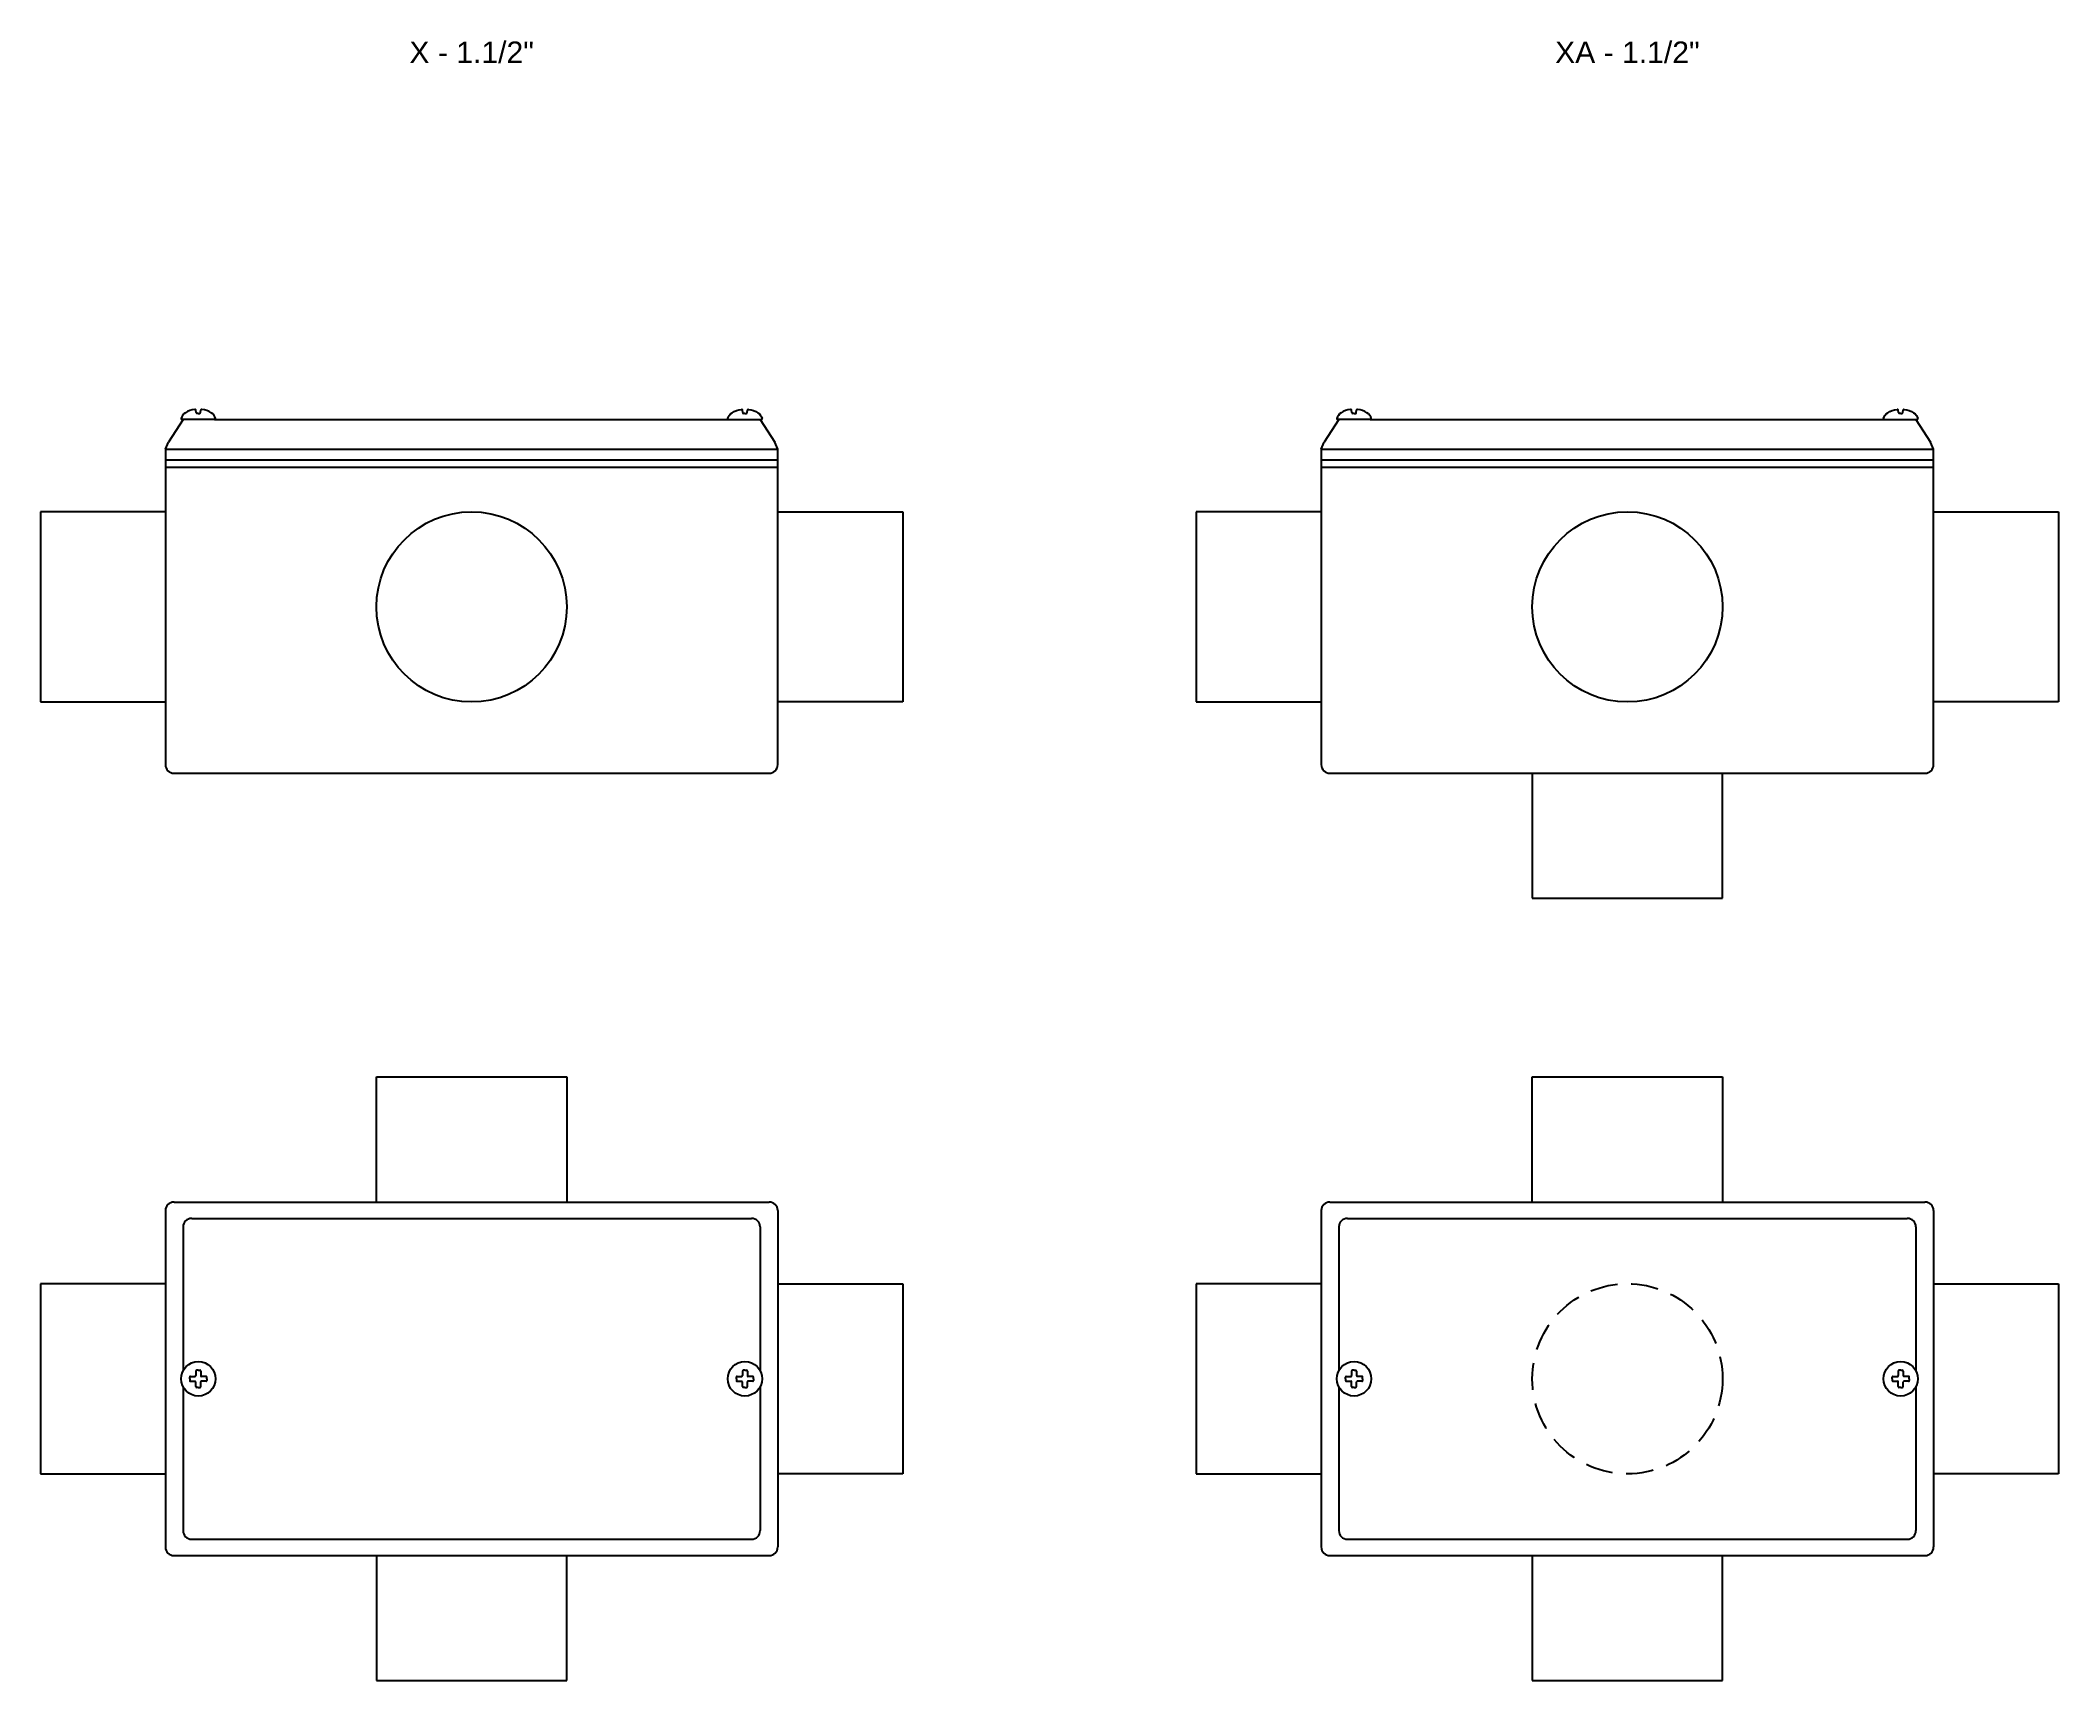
# Model space of a CAD drawing. Header units: millimetres. Extents: x -1637 to 3313, y 823 to 4086.
# Drawn here: x 2828.2 to 3296.2, y 1364.2 to 1744.6 of the extents above; entities that cross this region are included whole.
import ezdxf
from ezdxf.enums import TextEntityAlignment as Align

# ---------------------------------------------------------------- set-up
doc = ezdxf.new("R2010")
doc.units = ezdxf.units.MM
doc.linetypes.add('HIDDEN', pattern=[9.525, 6.35, -3.175])
doc.layers.add('CONDULETE', color=8, linetype='Continuous')
doc.layers.add('FURO VASADO', color=251, linetype='HIDDEN')
doc.styles.get("Standard").update_dxf_attribs({"font": 'arial.ttf'})

msp = doc.modelspace()

# ---------------------------------------------------------------- texts
at = {"color": 1}
for s, p in [('X - 1.1/2"', (2928.24, 1739.34)), ('XA - 1.1/2"', (3196.24, 1739.34))]:
    msp.add_text(s, height=5, dxfattribs=at).set_placement(p, align=Align.CENTER)

# ---------------------------------------------------------------- linework, layer by layer
at = {"layer": 'CONDULETE'}
for p, q in [((2864.34, 1658.28), (2864.29, 1658.84)), ((2864.86, 1658.1), (2864.54, 1658.1)), ((2864.86, 1658.1), (2865.18, 1658.1)), ((2865.38, 1658.28), (2865.43, 1658.84)), ((2991.09, 1658.28), (2991.04, 1658.84)), ((2991.61, 1658.1), (2991.29, 1658.1)), ((2991.61, 1658.1), (2991.93, 1658.1)), ((2992.13, 1658.28), (2992.18, 1658.84)), ((3132.34, 1658.28), (3132.29, 1658.84)), ((3132.86, 1658.1), (3132.54, 1658.1)), ((3132.86, 1658.1), (3133.18, 1658.1)), ((3133.38, 1658.28), (3133.43, 1658.84)), ((3259.09, 1658.28), (3259.04, 1658.84)), ((3259.61, 1658.1), (3259.29, 1658.1)), ((3259.61, 1658.1), (3259.93, 1658.1)), ((3260.13, 1658.28), (3260.18, 1658.84)), ((2861.33, 1656.65), (2857.96, 1651.44)), ((2868.63, 1656.65), (2861.08, 1656.65)), ((2868.63, 1656.65), (2987.84, 1656.65)), ((2987.84, 1656.65), (2995.39, 1656.65)), ((2995.14, 1656.65), (2998.51, 1651.44)), ((3129.33, 1656.65), (3125.96, 1651.44)), ((3136.63, 1656.65), (3129.08, 1656.65)), ((3136.63, 1656.65), (3255.84, 1656.65)), ((3255.84, 1656.65), (3263.39, 1656.65)), ((3263.14, 1656.65), (3266.51, 1651.44)), ((2857.23, 1649.78), (2857.96, 1651.44)), ((2857.23, 1649.78), (2857.23, 1576.65)), ((2857.23, 1649.78), (2999.23, 1649.78)), ((2999.23, 1649.78), (2998.51, 1651.44)), ((2999.23, 1576.65), (2999.23, 1649.78)), ((3125.24, 1649.78), (3125.96, 1651.44)), ((3125.24, 1649.78), (3125.24, 1576.65)), ((3125.24, 1649.78), (3267.24, 1649.78)), ((3267.24, 1649.78), (3266.51, 1651.44)), ((3267.24, 1576.65), (3267.24, 1649.78)), ((2857.23, 1647.31), (2999.23, 1647.31)), ((2857.23, 1645.65), (2999.23, 1645.65)), ((3125.24, 1647.31), (3267.24, 1647.31)), ((3125.24, 1645.65), (3267.24, 1645.65)), ((2857.23, 1635.27), (2828.23, 1635.27)), ((2828.23, 1635.27), (2828.23, 1591.17)), ((2999.23, 1635.27), (3028.23, 1635.27)), ((3028.23, 1635.27), (3028.23, 1591.17)), ((3125.24, 1635.27), (3096.24, 1635.27)), ((3096.24, 1635.27), (3096.24, 1591.17)), ((3267.24, 1635.27), (3296.24, 1635.27)), ((3296.24, 1635.27), (3296.24, 1591.17)), ((2828.23, 1591.17), (2857.23, 1591.17)), ((3028.23, 1591.17), (2999.23, 1591.17)), ((3096.24, 1591.17), (3125.24, 1591.17)), ((3296.24, 1591.17), (3267.24, 1591.17)), ((2859.23, 1574.65), (2997.23, 1574.65)), ((3127.24, 1574.65), (3265.24, 1574.65)), ((3174.19, 1574.65), (3174.19, 1545.65)), ((3218.29, 1545.65), (3218.29, 1574.65)), ((3174.19, 1545.65), (3218.29, 1545.65)), ((2906.18, 1475.21), (2906.18, 1504.21)), ((2906.18, 1504.21), (2950.28, 1504.21)), ((2950.28, 1504.21), (2950.28, 1475.21)), ((3174.19, 1475.21), (3174.19, 1504.21)), ((3174.19, 1504.21), (3218.29, 1504.21)), ((3218.29, 1504.21), (3218.29, 1475.21)), ((2859.23, 1475.21), (2997.23, 1475.21)), ((3127.24, 1475.21), (3265.24, 1475.21)), ((2857.23, 1473.21), (2857.23, 1395.21)), ((2863.33, 1471.42), (2993.14, 1471.42)), ((2999.23, 1473.21), (2999.23, 1395.21)), ((3125.24, 1473.21), (3125.24, 1395.21)), ((3131.33, 1471.42), (3261.14, 1471.42)), ((3267.24, 1473.21), (3267.24, 1395.21)), ((2861.33, 1469.42), (2861.33, 1436.08)), ((2995.14, 1469.42), (2995.14, 1436.08)), ((3129.33, 1469.42), (3129.33, 1436.08)), ((3263.14, 1469.42), (3263.14, 1436.08)), ((2857.23, 1456.26), (2828.23, 1456.26)), ((2828.23, 1456.26), (2828.23, 1412.16)), ((2999.23, 1456.26), (3028.23, 1456.26)), ((2999.23, 1456.26), (3028.23, 1456.26)), ((3028.23, 1456.26), (3028.23, 1412.16)), ((3028.23, 1456.26), (3028.23, 1412.16)), ((3125.24, 1456.26), (3096.24, 1456.26)), ((3096.24, 1456.26), (3096.24, 1412.16)), ((3267.24, 1456.26), (3296.24, 1456.26)), ((3296.24, 1456.26), (3296.24, 1412.16)), ((2861.33, 1432.35), (2861.33, 1399.01)), ((2862.86, 1434.21), (2862.86, 1434.58)), ((2862.86, 1434.21), (2862.86, 1433.84)), ((2863.06, 1434.78), (2864.13, 1434.78)), ((2863.06, 1433.64), (2864.13, 1433.64)), ((2864.29, 1436.01), (2864.29, 1434.94)), ((2864.29, 1432.42), (2864.29, 1433.48)), ((2864.86, 1436.21), (2864.49, 1436.21)), ((2864.86, 1432.22), (2864.49, 1432.22)), ((2864.86, 1436.21), (2865.23, 1436.21)), ((2864.86, 1432.22), (2865.23, 1432.22)), ((2865.43, 1436.01), (2865.43, 1434.94)), ((2865.43, 1432.42), (2865.43, 1433.48)), ((2866.65, 1434.78), (2865.59, 1434.78)), ((2866.65, 1433.64), (2865.59, 1433.64)), ((2866.85, 1434.21), (2866.85, 1434.58)), ((2866.85, 1434.21), (2866.85, 1433.84)), ((2989.62, 1434.21), (2989.62, 1434.58)), ((2989.62, 1434.21), (2989.62, 1433.84)), ((2989.82, 1434.78), (2990.88, 1434.78)), ((2989.82, 1433.64), (2990.88, 1433.64)), ((2991.04, 1436.01), (2991.04, 1434.94)), ((2991.04, 1432.42), (2991.04, 1433.48)), ((2991.61, 1436.21), (2991.24, 1436.21)), ((2991.61, 1432.22), (2991.24, 1432.22)), ((2991.61, 1436.21), (2991.98, 1436.21)), ((2991.61, 1432.22), (2991.98, 1432.22)), ((2992.18, 1436.01), (2992.18, 1434.94)), ((2992.18, 1432.42), (2992.18, 1433.48)), ((2993.41, 1434.78), (2992.34, 1434.78)), ((2993.41, 1433.64), (2992.34, 1433.64)), ((2993.61, 1434.21), (2993.61, 1434.58)), ((2993.61, 1434.21), (2993.61, 1433.84)), ((2995.14, 1432.35), (2995.14, 1399.01)), ((3129.33, 1432.35), (3129.33, 1399.01)), ((3130.86, 1434.21), (3130.86, 1434.58)), ((3130.86, 1434.21), (3130.86, 1433.84)), ((3131.06, 1434.78), (3132.13, 1434.78)), ((3131.06, 1433.64), (3132.13, 1433.64)), ((3132.29, 1436.01), (3132.29, 1434.94)), ((3132.29, 1432.42), (3132.29, 1433.48)), ((3132.86, 1436.21), (3132.49, 1436.21)), ((3132.86, 1432.22), (3132.49, 1432.22)), ((3132.86, 1436.21), (3133.23, 1436.21)), ((3132.86, 1432.22), (3133.23, 1432.22)), ((3133.43, 1436.01), (3133.43, 1434.94)), ((3133.43, 1432.42), (3133.43, 1433.48)), ((3134.65, 1434.78), (3133.59, 1434.78)), ((3134.65, 1433.64), (3133.59, 1433.64)), ((3134.85, 1434.21), (3134.85, 1434.58)), ((3134.85, 1434.21), (3134.85, 1433.84)), ((3257.62, 1434.21), (3257.62, 1434.58)), ((3257.62, 1434.21), (3257.62, 1433.84)), ((3257.82, 1434.78), (3258.88, 1434.78)), ((3257.82, 1433.64), (3258.88, 1433.64)), ((3259.04, 1436.01), (3259.04, 1434.94)), ((3259.04, 1432.42), (3259.04, 1433.48)), ((3259.61, 1436.21), (3259.24, 1436.21)), ((3259.61, 1432.22), (3259.24, 1432.22)), ((3259.61, 1436.21), (3259.98, 1436.21)), ((3259.61, 1432.22), (3259.98, 1432.22)), ((3260.18, 1436.01), (3260.18, 1434.94)), ((3260.18, 1432.42), (3260.18, 1433.48)), ((3261.41, 1434.78), (3260.34, 1434.78)), ((3261.41, 1433.64), (3260.34, 1433.64)), ((3261.61, 1434.21), (3261.61, 1434.58)), ((3261.61, 1434.21), (3261.61, 1433.84)), ((3263.14, 1432.35), (3263.14, 1399.01)), ((2861.33, 1426.35), (2861.33, 1399.01)), ((2995.14, 1426.35), (2995.14, 1399.01)), ((3129.33, 1426.35), (3129.33, 1399.01)), ((3263.14, 1426.35), (3263.14, 1399.01)), ((2828.23, 1412.16), (2857.23, 1412.16)), ((3028.23, 1412.16), (2999.23, 1412.16)), ((3028.23, 1412.16), (2999.23, 1412.16)), ((3096.24, 1412.16), (3125.24, 1412.16)), ((3296.24, 1412.16), (3267.24, 1412.16)), ((2863.33, 1397.01), (2993.14, 1397.01)), ((3131.33, 1397.01), (3261.14, 1397.01)), ((2859.23, 1393.21), (2997.23, 1393.21)), ((2906.18, 1393.21), (2906.18, 1364.21)), ((2950.28, 1364.21), (2950.28, 1393.21)), ((3127.24, 1393.21), (3265.24, 1393.21)), ((3174.19, 1393.21), (3174.19, 1364.21)), ((3218.29, 1364.21), (3218.29, 1393.21)), ((2906.18, 1364.21), (2950.28, 1364.21)), ((3174.19, 1364.21), (3218.29, 1364.21))]:
    msp.add_line(p, q, dxfattribs=at)
for centre, radius in [((2928.23, 1613.22), 22.05), ((3196.24, 1613.22), 22.05), ((2864.86, 1434.21), 3.99), ((2991.61, 1434.21), 3.99), ((3132.86, 1434.21), 3.99), ((3259.61, 1434.21), 3.99)]:
    msp.add_circle(centre, radius, dxfattribs=at)
for centre, radius, start, end in [((2861.08, 1656.85), 0.2, 170.9615, 270), ((2864.09, 1658.82), 0.2, 5.1527, 97.0004), ((2864.54, 1658.3), 0.2, 185.1527, 270), ((2865.18, 1658.3), 0.2, 270, 354.8473), ((2865.63, 1658.82), 0.2, 82.9996, 174.8473), ((2868.63, 1656.85), 0.2, 270, 9.0385), ((2987.84, 1656.85), 0.2, 170.9615, 270), ((2990.84, 1658.82), 0.2, 5.1527, 97.0004), ((2991.29, 1658.3), 0.2, 185.1527, 270), ((2991.93, 1658.3), 0.2, 270, 354.8473), ((2992.38, 1658.82), 0.2, 82.9996, 174.8473), ((2995.39, 1656.85), 0.2, 270, 9.0385), ((3129.08, 1656.85), 0.2, 170.9615, 270), ((3132.09, 1658.82), 0.2, 5.1527, 97.0004), ((3132.54, 1658.3), 0.2, 185.1527, 270), ((3133.18, 1658.3), 0.2, 270, 354.8473), ((3133.63, 1658.82), 0.2, 82.9996, 174.8473), ((3136.63, 1656.85), 0.2, 270, 9.0385), ((3255.84, 1656.85), 0.2, 170.9615, 270), ((3258.84, 1658.82), 0.2, 5.1527, 97.0004), ((3259.29, 1658.3), 0.2, 185.1527, 270), ((3259.93, 1658.3), 0.2, 270, 354.8473), ((3260.38, 1658.82), 0.2, 82.9996, 174.8473), ((3263.39, 1656.85), 0.2, 270, 9.0385), ((2859.23, 1576.65), 2, 180, 270), ((2997.23, 1576.65), 2, 270, 0), ((3127.24, 1576.65), 2, 180, 270), ((3265.24, 1576.65), 2, 270, 0), ((2859.23, 1473.21), 2, 90, 180), ((2997.23, 1473.21), 2, 0, 90), ((3127.24, 1473.21), 2, 90, 180), ((3265.24, 1473.21), 2, 0, 90), ((2863.33, 1469.42), 2, 90, 180), ((2993.14, 1469.42), 2, 0, 90), ((3131.33, 1469.42), 2, 90, 180), ((3261.14, 1469.42), 2, 0, 90), ((2863.06, 1434.58), 0.2, 90, 180), ((2863.06, 1433.84), 0.2, 180, 270), ((2864.13, 1434.94), 0.16, 270, 0), ((2864.13, 1433.48), 0.16, 0, 90), ((2864.49, 1436.01), 0.2, 90, 180), ((2864.49, 1432.42), 0.2, 180, 270), ((2865.23, 1436.01), 0.2, 0, 90), ((2865.23, 1432.42), 0.2, 270, 0), ((2865.59, 1434.94), 0.16, 180, 270), ((2865.59, 1433.48), 0.16, 90, 180), ((2866.65, 1434.58), 0.2, 0, 90), ((2866.65, 1433.84), 0.2, 270, 0), ((2989.82, 1434.58), 0.2, 90, 180), ((2989.82, 1433.84), 0.2, 180, 270), ((2990.88, 1434.94), 0.16, 270, 0), ((2990.88, 1433.48), 0.16, 0, 90), ((2991.24, 1436.01), 0.2, 90, 180), ((2991.24, 1432.42), 0.2, 180, 270), ((2991.98, 1436.01), 0.2, 0, 90), ((2991.98, 1432.42), 0.2, 270, 0), ((2992.34, 1434.94), 0.16, 180, 270), ((2992.34, 1433.48), 0.16, 90, 180), ((2993.41, 1434.58), 0.2, 0, 90), ((2993.41, 1433.84), 0.2, 270, 0), ((3131.06, 1434.58), 0.2, 90, 180), ((3131.06, 1433.84), 0.2, 180, 270), ((3132.13, 1434.94), 0.16, 270, 0), ((3132.13, 1433.48), 0.16, 0, 90), ((3132.49, 1436.01), 0.2, 90, 180), ((3132.49, 1432.42), 0.2, 180, 270), ((3133.23, 1436.01), 0.2, 0, 90), ((3133.23, 1432.42), 0.2, 270, 0), ((3133.59, 1434.94), 0.16, 180, 270), ((3133.59, 1433.48), 0.16, 90, 180), ((3134.65, 1434.58), 0.2, 0, 90), ((3134.65, 1433.84), 0.2, 270, 0), ((3257.82, 1434.58), 0.2, 90, 180), ((3257.82, 1433.84), 0.2, 180, 270), ((3258.88, 1434.94), 0.16, 270, 0), ((3258.88, 1433.48), 0.16, 0, 90), ((3259.24, 1436.01), 0.2, 90, 180), ((3259.24, 1432.42), 0.2, 180, 270), ((3259.98, 1436.01), 0.2, 0, 90), ((3259.98, 1432.42), 0.2, 270, 0), ((3260.34, 1434.94), 0.16, 180, 270), ((3260.34, 1433.48), 0.16, 90, 180), ((3261.41, 1434.58), 0.2, 0, 90), ((3261.41, 1433.84), 0.2, 270, 0), ((2859.23, 1395.21), 2, 180, 270), ((2863.33, 1399.01), 2, 180, 270), ((2993.14, 1399.01), 2, 270, 0), ((2997.23, 1395.21), 2, 270, 0), ((3127.24, 1395.21), 2, 180, 270), ((3131.33, 1399.01), 2, 180, 270), ((3261.14, 1399.01), 2, 270, 0), ((3265.24, 1395.21), 2, 270, 0)]:
    msp.add_arc(centre, radius, start, end, dxfattribs=at)
for centre, start_param, end_param in [((2864.86, 1656.65), 1.770953, 3.045608), ((2864.86, 1656.65), 0.095985, 1.37064), ((3132.86, 1656.65), 1.770953, 3.045608), ((3132.86, 1656.65), 0.095985, 1.37064)]:
    msp.add_ellipse(centre, major_axis=(3.99, 0), ratio=0.605263, start_param=start_param, end_param=end_param, dxfattribs=at)
at = {"layer": 'CONDULETE', "extrusion": (0, 0, -1)}
for centre, start_param, end_param in [((2991.61, 1656.65), 0.095985, 1.37064), ((2991.61, 1656.65), 1.770953, 3.045608), ((3259.61, 1656.65), 0.095985, 1.37064), ((3259.61, 1656.65), 1.770953, 3.045608)]:
    msp.add_ellipse(centre, major_axis=(-3.99, 0), ratio=0.605263, start_param=start_param, end_param=end_param, dxfattribs=at)
at = {"layer": 'FURO VASADO', "linetype": 'HIDDEN'}
msp.add_circle((3196.24, 1434.21), 22.05, dxfattribs=at)

msp.set_redraw_order([(e.dxf.handle, doc.entitydb.next_handle()) for e in msp.query("TEXT MTEXT ATTDEF DIMENSION ARC_DIMENSION")])  # texts and dimensions are drawn at this point

doc.saveas('drawing.dxf')
